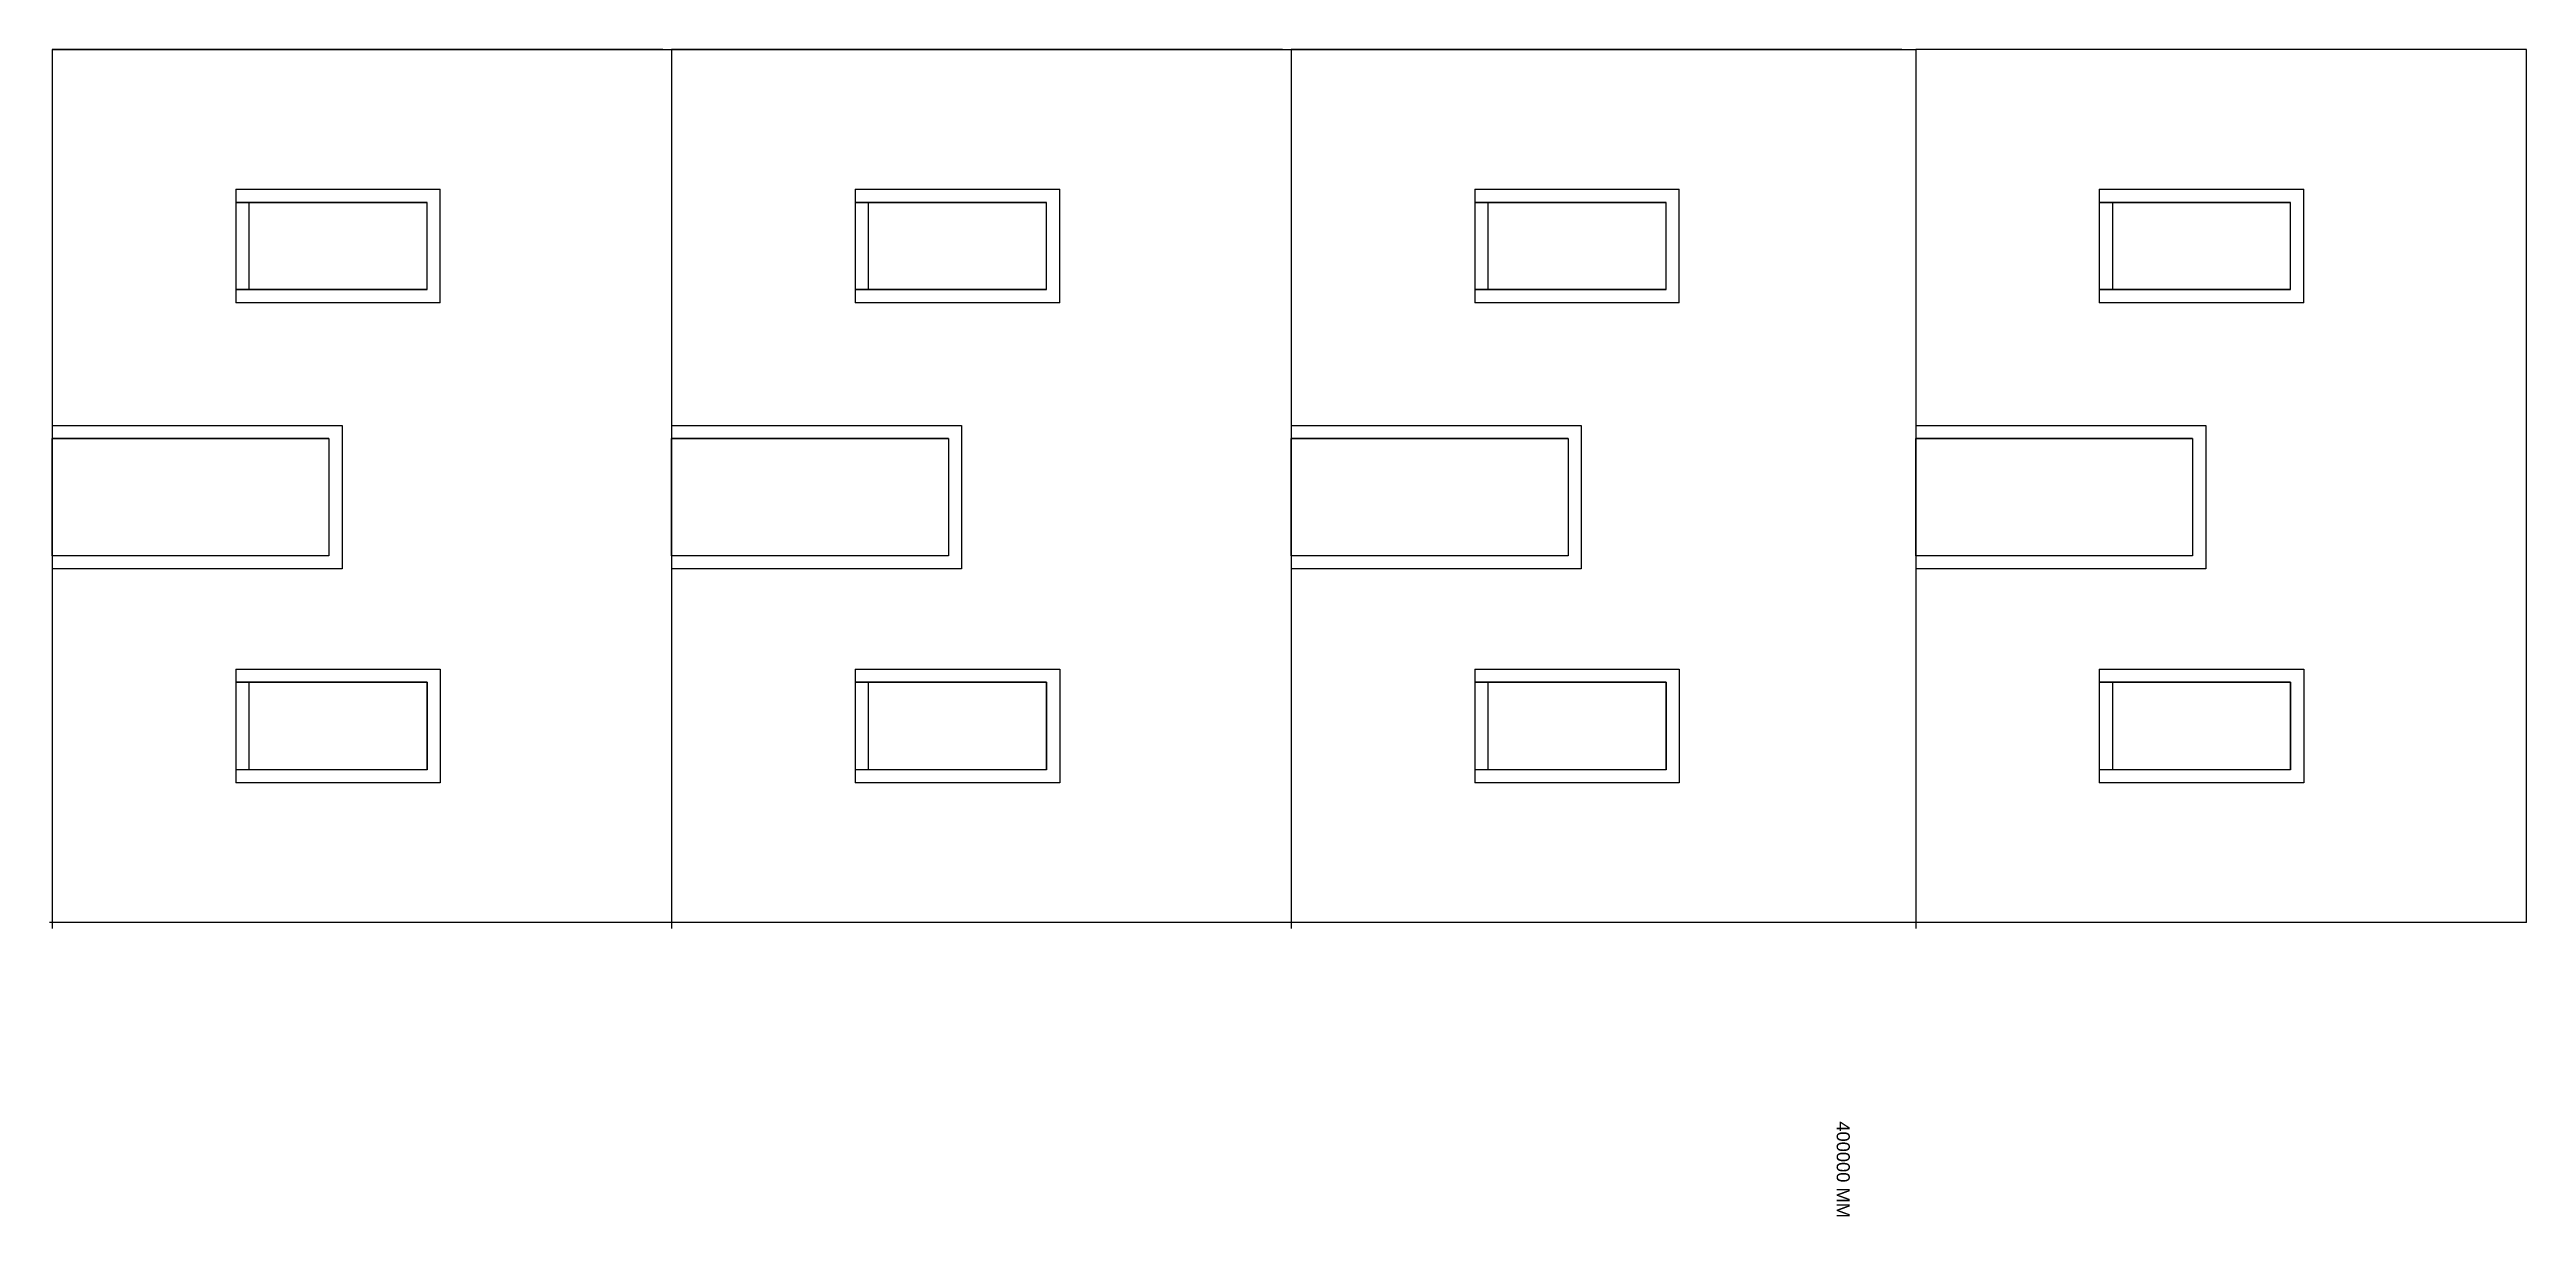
# Model space of a CAD drawing. Header units: millimetres. Extents: x -45491 to 454665, y -283075 to 218718.
# Drawn here: x 122081 to 178856, y 142283 to 169018 of the extents above; entities that cross this region are included whole.
import ezdxf

# ---------------------------------------------------------------- set-up
doc = ezdxf.new("R2010")
doc.units = ezdxf.units.MM
for name, color, linetype in [('A-DIM', 2, 'Continuous'), ('A-DOOR', 3, 'Continuous'), ('A-WALL', 1, 'Continuous'), ('A-WINDOW', 4, 'Continuous')]:
    doc.layers.add(name, color=color, linetype=linetype)
doc.styles.get("Standard").update_dxf_attribs({"font": 'arial.ttf'})

msp = doc.modelspace()

# ---------------------------------------------------------------- texts
at = {"layer": 'A-DIM'}
msp.add_text('400000 MM', height=300, rotation=270, dxfattribs=at).set_placement((163045, 144462))

# ---------------------------------------------------------------- linework, layer by layer
at = {"layer": 'A-DOOR'}
for p, q in [((122140, 160404), (128787, 160404)), ((122140, 160104), (128487, 160104)), ((122140, 157420), (122140, 160104)), ((128487, 160104), (128487, 157420)), ((128787, 160404), (128787, 157120)), ((136340, 160404), (142987, 160404)), ((136340, 160104), (142687, 160104)), ((136340, 157420), (136340, 160104)), ((142687, 160104), (142687, 157420)), ((142987, 160404), (142987, 157120)), ((150540, 160404), (157187, 160404)), ((150540, 160104), (156887, 160104)), ((150540, 157420), (150540, 160104)), ((156887, 160104), (156887, 157420)), ((157187, 160404), (157187, 157120)), ((164856, 160404), (171503, 160404)), ((164856, 160104), (171203, 160104)), ((164856, 157420), (164856, 160104)), ((171203, 160104), (171203, 157420)), ((171503, 160404), (171503, 157120)), ((128487, 157420), (122140, 157420)), ((142687, 157420), (136340, 157420)), ((156887, 157420), (150540, 157420)), ((171203, 157420), (164856, 157420)), ((128787, 157120), (122140, 157120)), ((142987, 157120), (136340, 157120)), ((157187, 157120), (150540, 157120)), ((171503, 157120), (164856, 157120))]:
    msp.add_line(p, q, dxfattribs=at)
at = {"layer": 'A-WALL'}
for p, q in [((136140, 169018), (122140, 169018)), ((136140, 169018), (122140, 169018)), ((122140, 169018), (122140, 148884)), ((122140, 169018), (164856, 169018)), ((150340, 169018), (136340, 169018)), ((150340, 169018), (136340, 169018)), ((136340, 169018), (136340, 148884)), ((164540, 169018), (150540, 169018)), ((164540, 169018), (150540, 169018)), ((150540, 169018), (150540, 148884)), ((178856, 169018), (164856, 169018)), ((178856, 169018), (164856, 169018)), ((164856, 169018), (164856, 148884)), ((164856, 169018), (164856, 149018)), ((178856, 149018), (178856, 169018)), ((130734, 165518), (126348, 165518)), ((144935, 165518), (140549, 165518)), ((159135, 165518), (154749, 165518)), ((173451, 165518), (169064, 165518)), ((126348, 163518), (130734, 163518)), ((140549, 163518), (144935, 163518)), ((154749, 163518), (159135, 163518)), ((169064, 163518), (173451, 163518)), ((128487, 160104), (122140, 160104)), ((142687, 160104), (136340, 160104)), ((156887, 160104), (150540, 160104)), ((171203, 160104), (164856, 160104)), ((128487, 157420), (122140, 157420)), ((142687, 157420), (136340, 157420)), ((156887, 157420), (150540, 157420)), ((171203, 157420), (164856, 157420)), ((130734, 154521), (126348, 154521)), ((144935, 154521), (140549, 154521)), ((159135, 154521), (154749, 154521)), ((173451, 154521), (169064, 154521)), ((130734, 152518), (126348, 152518)), ((144935, 152518), (140549, 152518)), ((159135, 152518), (154749, 152518)), ((173451, 152518), (169064, 152518)), ((164856, 149018), (122081, 149018)), ((136140, 149018), (122140, 149018)), ((150340, 149018), (136340, 149018)), ((164540, 149018), (150540, 149018)), ((178856, 149018), (164856, 149018))]:
    msp.add_line(p, q, dxfattribs=at)
at = {"layer": 'A-WINDOW'}
for p, q in [((126348, 165818), (131034, 165818)), ((126348, 165818), (126348, 163218)), ((131034, 163218), (131034, 165818)), ((140549, 165818), (145235, 165818)), ((140549, 165818), (140549, 163218)), ((145235, 163218), (145235, 165818)), ((154749, 165818), (159435, 165818)), ((154749, 165818), (154749, 163218)), ((159435, 163218), (159435, 165818)), ((169064, 165818), (169064, 163218)), ((169064, 165818), (173751, 165818)), ((173751, 163218), (173751, 165818)), ((126348, 165518), (130734, 165518)), ((126648, 165518), (126648, 163518)), ((130734, 163518), (130734, 165518)), ((140549, 165518), (144935, 165518)), ((140849, 165518), (140849, 163518)), ((144935, 163518), (144935, 165518)), ((154749, 165518), (159135, 165518)), ((155049, 165518), (155049, 163518)), ((159135, 163518), (159135, 165518)), ((169064, 165518), (173451, 165518)), ((169364, 165518), (169364, 163518)), ((173451, 163518), (173451, 165518)), ((129748, 163518), (126348, 163518)), ((130734, 163518), (129748, 163518)), ((143948, 163518), (140549, 163518)), ((144935, 163518), (143948, 163518)), ((158148, 163518), (154749, 163518)), ((159135, 163518), (158148, 163518)), ((172464, 163518), (169064, 163518)), ((173451, 163518), (172464, 163518)), ((131034, 163218), (126348, 163218)), ((130734, 163218), (129748, 163218)), ((145235, 163218), (140549, 163218)), ((144935, 163218), (143948, 163218)), ((159435, 163218), (154749, 163218)), ((159135, 163218), (158148, 163218)), ((173751, 163218), (169064, 163218)), ((173451, 163218), (172464, 163218)), ((126348, 154821), (126348, 152218)), ((126348, 154821), (131034, 154821)), ((126348, 154521), (130734, 154521)), ((126648, 154521), (126648, 152518)), ((130734, 152518), (130734, 154521)), ((130734, 154521), (130734, 152518)), ((131034, 154821), (131034, 152218)), ((140549, 154821), (140549, 152218)), ((140549, 154821), (145235, 154821)), ((140549, 154521), (144935, 154521)), ((140849, 154521), (140849, 152518)), ((144935, 152518), (144935, 154521)), ((144935, 154521), (144935, 152518)), ((145235, 154821), (145235, 152218)), ((154749, 154821), (154749, 152218)), ((154749, 154821), (159435, 154821)), ((154749, 154521), (159135, 154521)), ((155049, 154521), (155049, 152518)), ((159135, 152518), (159135, 154521)), ((159135, 154521), (159135, 152518)), ((159435, 154821), (159435, 152218)), ((169064, 154821), (169064, 152218)), ((169064, 154821), (173751, 154821)), ((169064, 154521), (173451, 154521)), ((169364, 154521), (169364, 152518)), ((173451, 154521), (173451, 152518)), ((173451, 152518), (173451, 154521)), ((173751, 154821), (173751, 152218)), ((130734, 152518), (126348, 152518)), ((131034, 152218), (126348, 152218)), ((144935, 152518), (140549, 152518)), ((145235, 152218), (140549, 152218)), ((159135, 152518), (154749, 152518)), ((159435, 152218), (154749, 152218)), ((173451, 152518), (169064, 152518)), ((173751, 152218), (169064, 152218))]:
    msp.add_line(p, q, dxfattribs=at)

msp.set_redraw_order([(e.dxf.handle, doc.entitydb.next_handle()) for e in msp.query("TEXT MTEXT ATTDEF DIMENSION ARC_DIMENSION")])  # texts and dimensions are drawn at this point

doc.saveas('drawing.dxf')
